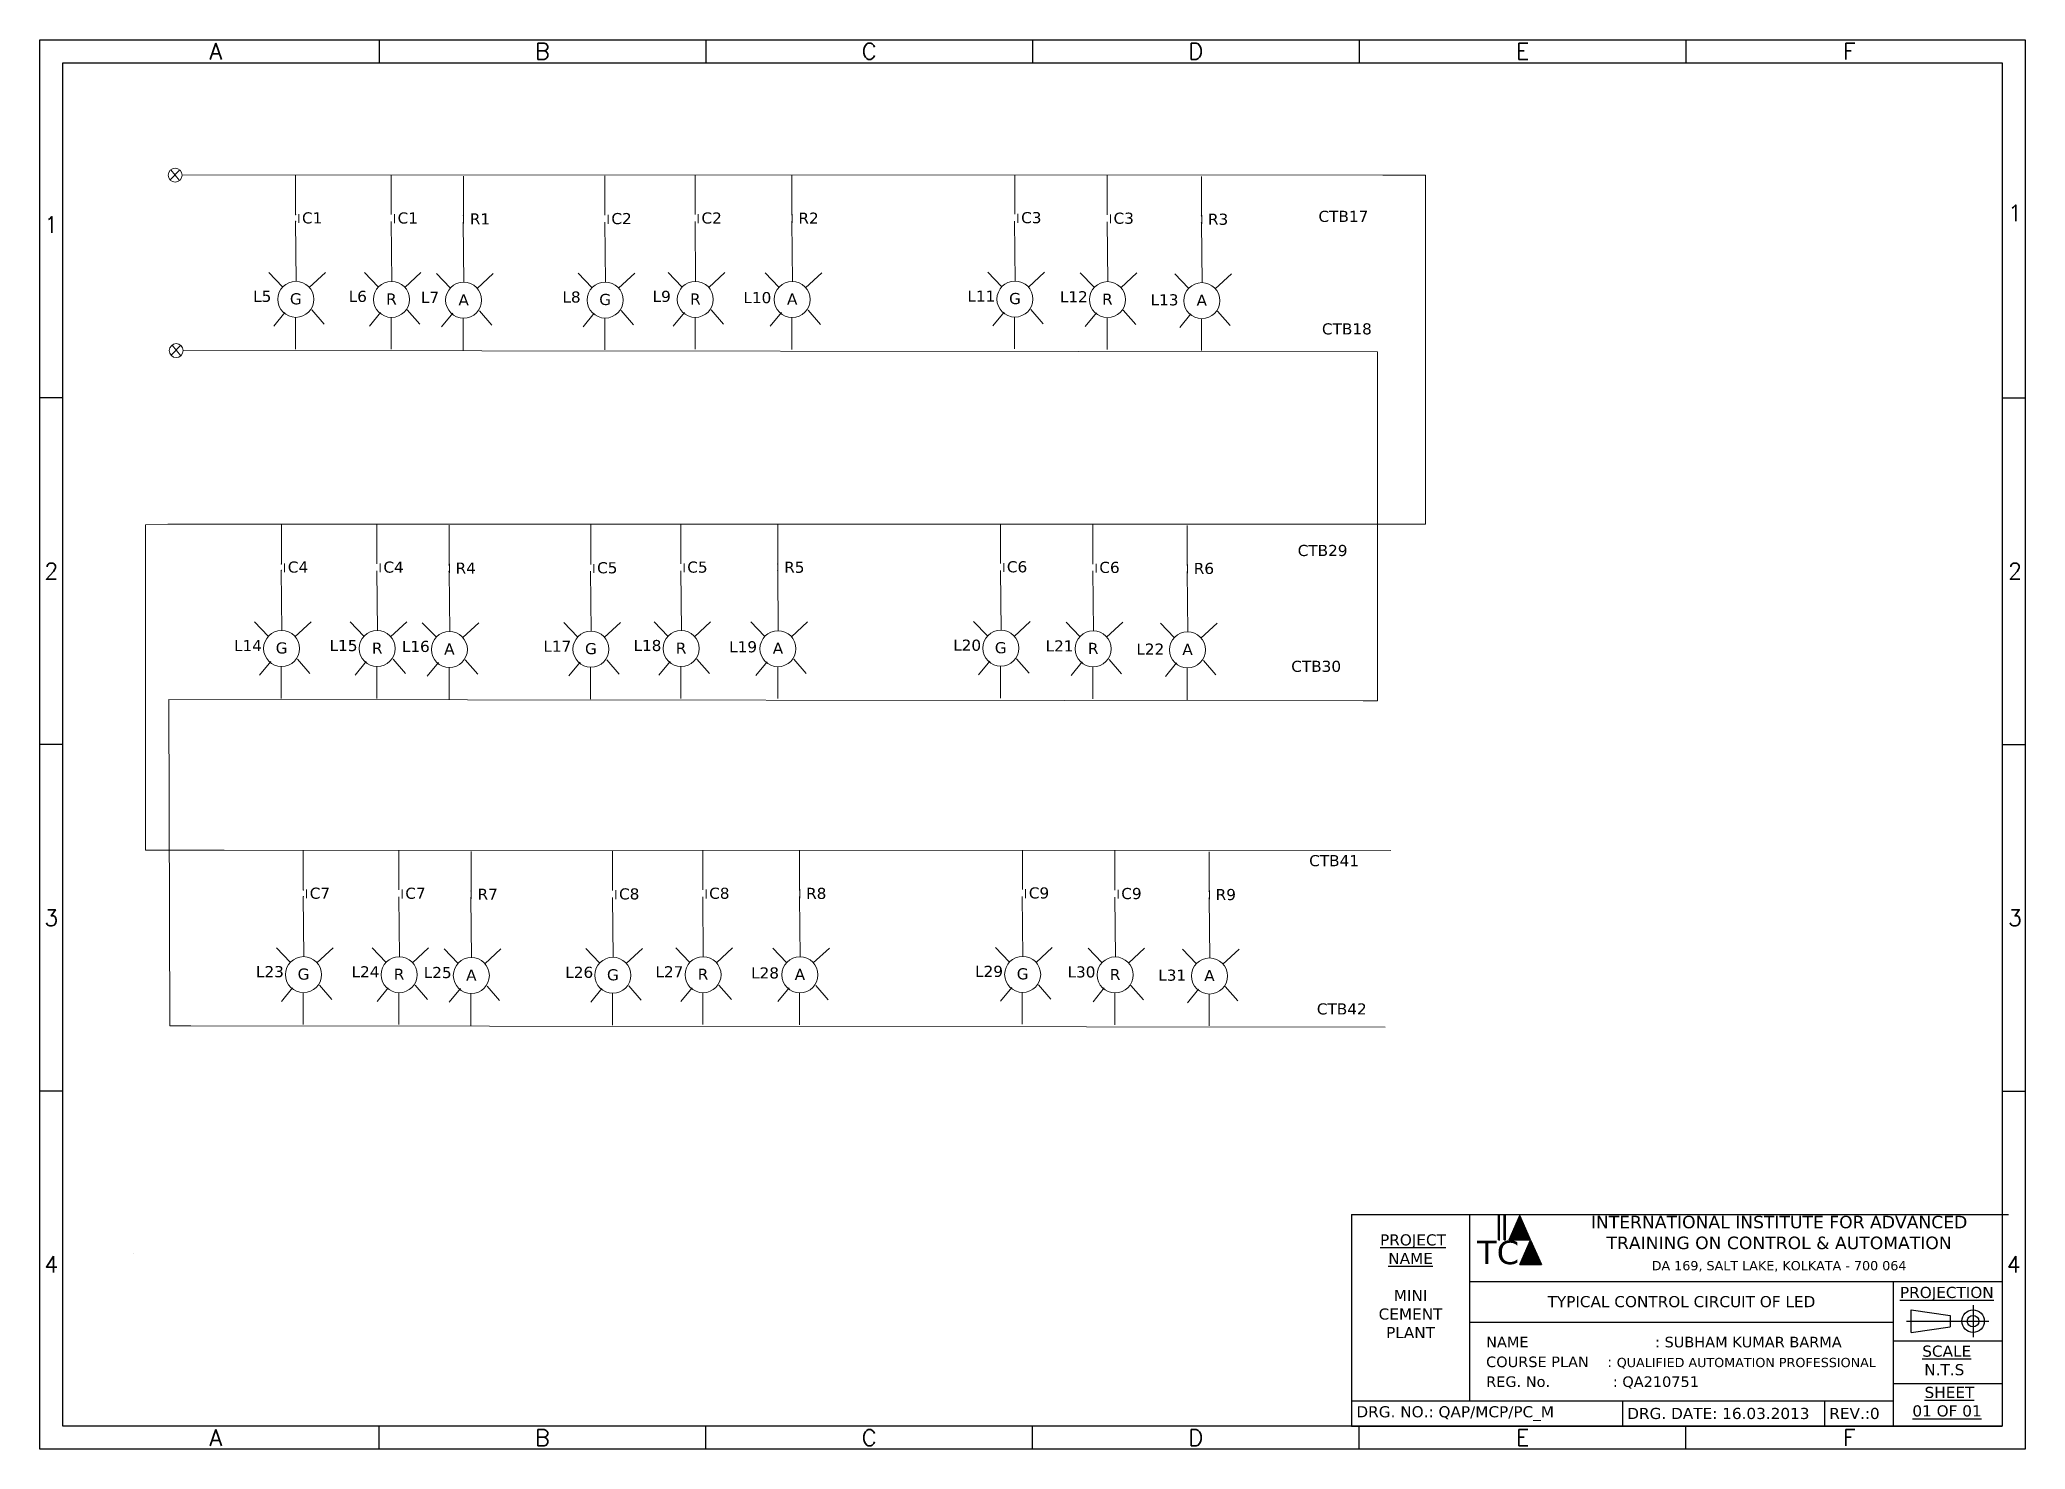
# Model space of a CAD drawing. Header units: millimetres. Extents: x 0 to 63260, y -9015 to 3579.
# Drawn here: x 6596 to 10884, y -8923 to -5880 of the extents above; entities that cross this region are included whole.
import ezdxf
from ezdxf.enums import TextEntityAlignment as Align

# ---------------------------------------------------------------- set-up
doc = ezdxf.new("R2010")
doc.units = ezdxf.units.MM
doc.header["$LTSCALE"] = 10
doc.styles.add('style2', font='verdana.ttf')

msp = doc.modelspace()

# ---------------------------------------------------------------- texts
at = {"color": 140, "style": 'style2'}
msp.add_text('TC', height=50.87, dxfattribs=at).set_placement((9745.2, -8523.1), align=Align.CENTER)
at = {"color": 2, "char_height": 35, "attachment_point": 5, "style": 'style2'}
for s, insert, width in [('{\\Fromans|c0;A}', (6976.6, -5904.7), 705.35), ('{\\Fromans|c0;B}', (7681.9, -5904.7), 705.35), ('{\\Fromans|c0;C}', (8387.3, -5904.7), 705.35), ('{\\Fromans|c0;D}', (9092.6, -5904.7), 705.35), ('{\\Fromans|c0;E}', (9798, -5904.7), 705.35), ('\\pxqc;{\\Fromans|c0;F}', (10503.3, -5904.7), 705.35), ('{\\Fromans|c0;1}', (10861.4, -6253.9), 50), ('{\\Fromans|c0;1}', (6621.4, -6278.9), 50), ('{\\Fromans|c0;2}', (6621.4, -7027.1), 50), ('{\\Fromans|c0;2}', (10861.4, -7027.1), 50), ('{\\Fromans|c0;3}', (6621.4, -7775.4), 50), ('{\\Fromans|c0;3}', (10861.4, -7775.4), 50), ('{\\Fromans|c0;4}', (6621.4, -8523.6), 50), ('{\\Fromans|c0;4}', (10858.5, -8523.6), 50), ('{\\Fromans|c0;A}', (6976.6, -8897.7), 705.35), ('{\\Fromans|c0;B}', (7681.9, -8897.7), 705.35), ('{\\Fromans|c0;C}', (8387.3, -8897.7), 705.35), ('{\\Fromans|c0;D}', (9092.6, -8897.7), 705.35), ('{\\Fromans|c0;E}', (9798, -8897.7), 705.35), ('\\pxqc;{\\Fromans|c0;F}', (10503.3, -8897.7), 705.35)]:
    msp.add_mtext(s, dxfattribs=dict(at, insert=insert, width=width))
at = {"color": 211, "char_height": 24, "style": 'style2'}
for s, insert, width, attachment_point in [('\\pxqc;C1', (7184.7, -6264.6), 914.86, 5), ('\\pxqc;C1', (7391.1, -6264.8), 914.86, 5), ('\\pxqc;R1', (7547, -6266.6), 914.86, 5), ('\\pxqc;C2', (7852.6, -6266.1), 914.86, 5), ('\\pxqc;C2', (8047.2, -6264.8), 914.86, 5), ('\\pxqc;R2', (8256.4, -6265), 914.86, 5), ('\\pxqc;C3', (8737.4, -6264.1), 914.86, 5), ('\\pxqc;C3', (8936.9, -6265.3), 914.86, 5), ('\\pxqc;R3', (9140.7, -6267.5), 914.86, 5), ('\\pxqc;CTB17', (9411.2, -6261.3), 914.86, 5), ('\\pxqc;L5', (7076.9, -6433.9), 914.86, 5), ('\\pxqc;G', (7149.4, -6439.3), 914.86, 5), ('\\pxqc;L6', (7283.2, -6434), 914.86, 5), ('\\pxqc;R', (7355.8, -6439.4), 914.86, 5), ('\\pxqc;L7', (7439.1, -6435.9), 914.86, 5), ('\\pxqc;A', (7511.7, -6441.3), 914.86, 5), ('\\pxqc;L8', (7744.7, -6435.4), 914.86, 5), ('\\pxqc;G', (7817.3, -6440.7), 914.86, 5), ('\\pxqc;L9', (7939.4, -6434), 914.86, 5), ('\\pxqc;R', (8011.9, -6439.4), 914.86, 5), ('\\pxqc;L10', (8145.9, -6436.7), 914.86, 5), ('\\pxqc;A', (8221.1, -6439.6), 914.86, 5), ('\\pxqc;L11', (8629.5, -6433.3), 914.86, 5), ('\\pxqc;G', (8702.1, -6438.7), 914.86, 5), ('\\pxqc;L12', (8829.1, -6434.6), 914.86, 5), ('\\pxqc;R', (8901.6, -6439.9), 914.86, 5), ('\\pxqc;L13', (9025, -6441.5), 914.86, 5), ('\\pxqc;A', (9105.4, -6442.2), 914.86, 5), ('\\pxqc;CTB18', (9418.7, -6504.2), 914.86, 5), ('\\pxqc;CTB29', (9366.3, -6982.6), 914.86, 5), ('\\pxqc;C4', (7154, -7018.4), 914.86, 5), ('\\pxqc;C4', (7360.4, -7018.5), 914.86, 5), ('\\pxqc;R4', (7516.2, -7020.4), 914.86, 5), ('\\pxqc;C5', (7821.8, -7019.9), 914.86, 5), ('\\pxqc;C5', (8016.5, -7018.5), 914.86, 5), ('\\pxqc;R5', (8225.7, -7018.8), 914.86, 5), ('\\pxqc;C6', (8706.6, -7017.8), 914.86, 5), ('\\pxqc;C6', (8906.2, -7019.1), 914.86, 5), ('\\pxqc;R6', (9110, -7021.3), 914.86, 5), ('\\pxqc;L14', (7046.1, -7187.7), 914.86, 5), ('\\pxqc;G', (7118.7, -7193), 914.86, 5), ('\\pxqc;L15', (7252.5, -7187.8), 914.86, 5), ('\\pxqc;R', (7325.1, -7193.2), 914.86, 5), ('\\pxqc;L16', (7408.4, -7189.7), 914.86, 5), ('\\pxqc;A', (7480.9, -7195), 914.86, 5), ('\\pxqc;L17', (7714, -7189.1), 914.86, 5), ('\\pxqc;G', (7786.5, -7194.5), 914.86, 5), ('\\pxqc;L18', (7908.6, -7187.8), 914.86, 5), ('\\pxqc;R', (7981.2, -7193.2), 914.86, 5), ('\\pxqc;L19', (8115.1, -7190.5), 914.86, 5), ('\\pxqc;A', (8190.4, -7193.4), 914.86, 5), ('\\pxqc;L20', (8598.8, -7187.1), 914.86, 5), ('\\pxqc;G', (8671.3, -7192.5), 914.86, 5), ('\\pxqc;L21', (8798.4, -7188.4), 914.86, 5), ('\\pxqc;R', (8870.9, -7193.7), 914.86, 5), ('\\pxqc;L22', (8994.3, -7195.3), 914.86, 5), ('\\pxqc;A', (9074.7, -7195.9), 914.86, 5), ('\\pxqc;CTB30', (9352.4, -7232.7), 914.86, 5), ('\\pxqc;CTB41', (9391.1, -7652.2), 914.86, 5), ('\\pxqc;C7', (7201.3, -7722.5), 914.86, 5), ('\\pxqc;C7', (7407.7, -7722.6), 914.86, 5), ('\\pxqc;R7', (7563.6, -7724.5), 914.86, 5), ('\\pxqc;C8', (7869.2, -7724), 914.86, 5), ('\\pxqc;C8', (8063.8, -7722.6), 914.86, 5), ('\\pxqc;R8', (8273, -7722.9), 914.86, 5), ('\\pxqc;C9', (8754, -7721.9), 914.86, 5), ('\\pxqc;C9', (8953.6, -7723.2), 914.86, 5), ('\\pxqc;R9', (9157.3, -7725.4), 914.86, 5), ('\\pxqc;L23', (7093.5, -7891.8), 914.86, 5), ('\\pxqc;G', (7166, -7897.1), 914.86, 5), ('\\pxqc;L24', (7299.8, -7891.9), 914.86, 5), ('\\pxqc;R', (7372.4, -7897.2), 914.86, 5), ('\\pxqc;L25', (7455.7, -7893.7), 914.86, 5), ('\\pxqc;A', (7528.3, -7899.1), 914.86, 5), ('\\pxqc;L26', (7761.3, -7893.2), 914.86, 5), ('\\pxqc;G', (7833.9, -7898.6), 914.86, 5), ('\\pxqc;L27', (7956, -7891.9), 914.86, 5), ('\\pxqc;R', (8028.5, -7897.2), 914.86, 5), ('\\pxqc;L28', (8162.5, -7894.6), 914.86, 5), ('\\pxqc;A', (8237.7, -7897.5), 914.86, 5), ('\\pxqc;L29', (8646.1, -7891.2), 914.86, 5), ('\\pxqc;G', (8718.7, -7896.5), 914.86, 5), ('\\pxqc;L30', (8845.7, -7892.4), 914.86, 5), ('\\pxqc;R', (8918.3, -7897.8), 914.86, 5), ('\\pxqc;L31', (9041.6, -7899.4), 914.86, 5), ('\\pxqc;A', (9122, -7900), 914.86, 5), ('\\pxqc;CTB42', (9407.7, -7972.3), 914.86, 5), ('\\pxqc;\\P {\\LPROJECT\\PNAME} \\P\\PMINI\\PCEMENT\\PPLANT', (9428.8, -8550.7), 254.85, 4), ('\\pxqc;{\\LPROJECTION} ', (10714.1, -8587.4), 235, 5), ('\\pxqc;TYPICAL CONTROL CIRCUIT OF LED', (10141.1, -8604.2), 914.86, 5), (' {\\LSCALE} \\PN.T.S\\P ', (10708.6, -8751.1), 235, 5), (' {\\LSHEET\\P01 OF 01\\P} ', (10714.5, -8840.1), 235, 5), (' DRG. NO.: QAP/MCP/PC_M', (9428.8, -8845.6), 579.277, 4), (' DRG. DATE: 16.03.2013', (10013.6, -8845.6), 457.43, 4), (' REV.:0 ', (10449.9, -8845.6), 457.43, 4)]:
    msp.add_mtext(s, dxfattribs=dict(at, insert=insert, width=width, attachment_point=attachment_point))
at = {"color": 140, "width": 963.119, "attachment_point": 2, "style": 'style2'}
for s, insert, char_height in [('INTERNATIONAL INSTITUTE FOR ADVANCED\\PTRAINING ON CONTROL & AUTOMATION', (10351.9, -8418.6), 27), ('DA 169, SALT LAKE, KOLKATA - 700 064', (10351.9, -8516.3), 20)]:
    msp.add_mtext(s, dxfattribs=dict(at, insert=insert, char_height=char_height))
at = {"color": 211, "insert": (9628.2, -8736), "char_height": 22.8, "width": 1173.883, "attachment_point": 4, "line_spacing_factor": 1.125, "style": 'style2'}
msp.add_mtext('^INAME^I^I^I: SUBHAM KUMAR BARMA\\P^ICOURSE PLAN    : {\\H0.87719x;QUALIFIED AUTOMATION PROFESSIONAL}              \\P^IREG. No.^I^I: QA210751', dxfattribs=at)

# ---------------------------------------------------------------- hatches: boundary and pattern name
h = msp.add_hatch(color=140)
h.paths.add_polyline_path([(9749.3, -8418), (9746.3, -8418), (9746.3, -8470.4), (9749.3, -8470.4)])
h.paths.add_polyline_path([(9761.5, -8418), (9758.5, -8418), (9758.5, -8470.4), (9761.5, -8470.4)])
for color, points in [(2, [(9792.1, -8418), (9769.1, -8470.4), (9815.1, -8470.4)]), (1, [(9815.5, -8471.3), (9792.5, -8523.7), (9838.6, -8523.7)])]:
    msp.add_hatch(color=color).paths.add_polyline_path(points)

# ---------------------------------------------------------------- linework, layer by layer
at = {"color": 6}
for p, q in [((7329.3, -5879.7), (7329.3, -5929.7)), ((8034.6, -5879.7), (8034.6, -5929.7)), ((8740, -5879.7), (8740, -5929.7)), ((9445.3, -5879.7), (9445.3, -5929.7)), ((10150.7, -5879.7), (10150.7, -5929.7)), ((6646.4, -6653), (6596.4, -6653)), ((10833.5, -6653), (10883.2, -6653)), ((6646.4, -7401.2), (6596.4, -7401.2)), ((10833.5, -7401.2), (10883.5, -7401.2)), ((6646.4, -8149.5), (6596.4, -8149.5)), ((10833.5, -8149.5), (10883.5, -8149.5)), ((7329.3, -8922.7), (7329.3, -8872.7)), ((8034.6, -8922.7), (8034.6, -8872.7)), ((8740, -8922.7), (8740, -8872.7)), ((9445.3, -8922.7), (9445.3, -8872.7)), ((10150.7, -8922.7), (10150.7, -8872.7))]:
    msp.add_line(p, q, dxfattribs=at)
at = {"color": 40, "lineweight": 18, "ltscale": 5, "true_color": 0xf8d731}
for p, q in [((6877.3, -6183), (6898, -6161)), ((6879.6, -6160.3), (6898.4, -6183.7)), ((6904, -6171.6), (9496.7, -6172)), ((7148.9, -6172.1), (7148.9, -6257.2)), ((7355.2, -6172.2), (7355.2, -6257.3)), ((8011.4, -6172.2), (8011.4, -6257.3)), ((8220.6, -6172.5), (8220.6, -6257.5)), ((8701.5, -6171.5), (8701.5, -6256.6)), ((8901.1, -6172.8), (8901.1, -6257.8)), ((9588.3, -6172.1), (9496.7, -6172)), ((9588.3, -6925.8), (9588.3, -6172.1)), ((7511.1, -6174.1), (7511.1, -6259.1)), ((7816.7, -6173.6), (7816.7, -6258.6)), ((9104.9, -6175), (9104.9, -6260.1)), ((7155.8, -6256.5), (7155.8, -6275.4)), ((7362.2, -6256.6), (7362.2, -6275.5)), ((7511.6, -6257.6), (7511.6, -6276.6)), ((7823.7, -6257.9), (7823.7, -6276.9)), ((8018.3, -6256.6), (8018.3, -6275.5)), ((8221.1, -6256), (8221.1, -6275)), ((8708.5, -6255.9), (8708.5, -6274.8)), ((8908.1, -6257.1), (8908.1, -6276.1)), ((9105.4, -6258.5), (9105.4, -6277.5)), ((7148.8, -6272.1), (7150.1, -6401.3)), ((7355.1, -6272.2), (7356.5, -6401.4)), ((7511, -6274.1), (7512.4, -6403.3)), ((7816.6, -6273.6), (7818, -6402.8)), ((8011.3, -6272.2), (8012.6, -6401.4)), ((8220.5, -6272.5), (8221.8, -6401.7)), ((8701.4, -6271.5), (8702.8, -6400.7)), ((8901, -6272.8), (8902.3, -6402)), ((9104.8, -6275), (9106.1, -6404.2)), ((7120.6, -6413.4), (7091, -6382.5)), ((7178.3, -6414.7), (7213.3, -6382.5)), ((7326.9, -6413.5), (7297.4, -6382.6)), ((7384.7, -6414.8), (7419.6, -6382.6)), ((7482.8, -6415.4), (7453.2, -6384.5)), ((7540.6, -6416.7), (7575.5, -6384.5)), ((7788.4, -6414.8), (7758.8, -6384)), ((7846.2, -6416.2), (7881.1, -6384)), ((7983.1, -6413.5), (7953.5, -6382.6)), ((8040.8, -6414.8), (8075.8, -6382.6)), ((8192.3, -6413.7), (8162.7, -6382.9)), ((8250, -6415.1), (8285, -6382.9)), ((8673.2, -6412.8), (8643.7, -6381.9)), ((8731, -6414.1), (8765.9, -6381.9)), ((8872.8, -6414.1), (8843.2, -6383.2)), ((8930.6, -6415.4), (8965.5, -6383.2)), ((9076.6, -6416.3), (9047, -6385.4)), ((9134.3, -6417.6), (9169.3, -6385.4)), ((7125.9, -6468.4), (7101.7, -6497.9)), ((7183.7, -6463), (7210.6, -6493.9)), ((7332.3, -6468.5), (7308.1, -6498)), ((7390.1, -6463.1), (7416.9, -6494)), ((7488.2, -6470.4), (7464, -6499.9)), ((7545.9, -6465), (7572.8, -6495.9)), ((7793.8, -6469.9), (7769.6, -6499.4)), ((7851.5, -6464.5), (7878.4, -6495.4)), ((7988.4, -6468.5), (7964.3, -6498)), ((8046.2, -6463.1), (8073.1, -6494)), ((8197.7, -6468.8), (8173.5, -6498.3)), ((8255.4, -6463.4), (8282.3, -6494.3)), ((8678.6, -6467.8), (8654.4, -6497.3)), ((8736.4, -6462.4), (8763.2, -6493.3)), ((8878.2, -6469.1), (8854, -6498.6)), ((8935.9, -6463.7), (8962.8, -6494.6)), ((9081.9, -6471.3), (9057.8, -6500.8)), ((9139.7, -6465.9), (9166.6, -6496.8)), ((7148.8, -6479.1), (7148.8, -6547.9)), ((7355.1, -6479.3), (7355.1, -6548)), ((7511, -6481.1), (7511, -6549.9)), ((7816.6, -6480.6), (7816.6, -6549.4)), ((8011.3, -6479.3), (8011.3, -6548)), ((8220.5, -6479.5), (8220.5, -6548.3)), ((8701.4, -6478.5), (8701.4, -6547.3)), ((8901, -6479.8), (8901, -6548.6)), ((9104.8, -6482), (9104.8, -6550.8)), ((6879.8, -6561.7), (6900.4, -6539.7)), ((6882.1, -6539), (6900.9, -6562.4)), ((6906.2, -6550.7), (9484.5, -6553.3)), ((9484.5, -6553.3), (9484.5, -7307.1)), ((6824.6, -6926.7), (6873.3, -6925.4)), ((6824.6, -7629.5), (6824.6, -6926.7)), ((6873.3, -6925.4), (9466, -6925.8)), ((7118.1, -6925.9), (7118.1, -7010.9)), ((7324.5, -6926), (7324.5, -7011)), ((7480.4, -6927.8), (7480.4, -7012.9)), ((7786, -6927.3), (7786, -7012.4)), ((7980.6, -6926), (7980.6, -7011)), ((8189.8, -6926.2), (8189.8, -7011.3)), ((8670.8, -6925.3), (8670.8, -7010.3)), ((8870.4, -6926.5), (8870.4, -7011.6)), ((9074.1, -6928.8), (9074.1, -7013.8)), ((9466, -6925.8), (9588.3, -6925.8)), ((7118, -7025.9), (7119.4, -7155.1)), ((7125.1, -7010.2), (7125.1, -7029.2)), ((7324.4, -7026), (7325.7, -7155.2)), ((7331.5, -7010.3), (7331.5, -7029.3)), ((7480.3, -7027.9), (7481.6, -7157.1)), ((7480.9, -7011.4), (7480.9, -7030.3)), ((7785.9, -7027.4), (7787.2, -7156.5)), ((7792.9, -7011.7), (7792.9, -7030.7)), ((7980.6, -7026), (7981.9, -7155.2)), ((7987.6, -7010.3), (7987.6, -7029.3)), ((8189.8, -7026.3), (8191.1, -7155.4)), ((8190.4, -7009.8), (8190.4, -7028.7)), ((8670.7, -7025.3), (8672, -7154.5)), ((8677.8, -7009.6), (8677.8, -7028.6)), ((8870.3, -7026.6), (8871.6, -7155.7)), ((8877.3, -7010.9), (8877.3, -7029.9)), ((9074, -7028.8), (9075.4, -7158)), ((9074.7, -7012.3), (9074.7, -7031.3)), ((7089.8, -7167.2), (7060.3, -7136.3)), ((7147.6, -7168.5), (7182.5, -7136.3)), ((7296.2, -7167.3), (7266.6, -7136.4)), ((7354, -7168.6), (7388.9, -7136.4)), ((7452.1, -7169.1), (7422.5, -7138.3)), ((7509.8, -7170.5), (7544.8, -7138.3)), ((7757.7, -7168.6), (7728.1, -7137.8)), ((7815.4, -7170), (7850.4, -7137.8)), ((7952.3, -7167.3), (7922.8, -7136.4)), ((8010.1, -7168.6), (8045, -7136.4)), ((8161.5, -7167.5), (8132, -7136.7)), ((8219.3, -7168.9), (8254.2, -7136.7)), ((8642.5, -7166.6), (8612.9, -7135.7)), ((8700.3, -7167.9), (8735.2, -7135.7)), ((8842.1, -7167.8), (8812.5, -7137)), ((8899.8, -7169.2), (8934.8, -7137)), ((9045.8, -7170.1), (9016.3, -7139.2)), ((9103.6, -7171.4), (9138.5, -7139.2)), ((7095.2, -7222.2), (7071, -7251.7)), ((7118, -7232.9), (7118, -7301.7)), ((7153, -7216.8), (7179.8, -7247.7)), ((7301.6, -7222.3), (7277.4, -7251.8)), ((7324.4, -7233), (7324.4, -7301.8)), ((7359.3, -7216.9), (7386.2, -7247.8)), ((7457.4, -7224.2), (7433.3, -7253.7)), ((7480.3, -7234.9), (7480.3, -7303.7)), ((7515.2, -7218.8), (7542.1, -7249.7)), ((7763, -7223.6), (7738.9, -7253.2)), ((7785.9, -7234.4), (7785.9, -7303.1)), ((7820.8, -7218.3), (7847.7, -7249.1)), ((7957.7, -7222.3), (7933.5, -7251.8)), ((7980.5, -7233), (7980.6, -7301.8)), ((8015.5, -7216.9), (8042.3, -7247.8)), ((8166.9, -7222.5), (8142.7, -7252.1)), ((8189.8, -7233.3), (8189.8, -7302)), ((8224.7, -7217.2), (8251.6, -7248)), ((8647.9, -7221.6), (8623.7, -7251.1)), ((8670.7, -7232.3), (8670.7, -7301.1)), ((8705.6, -7216.2), (8732.5, -7247.1)), ((8847.4, -7222.9), (8823.2, -7252.4)), ((8870.3, -7233.6), (8870.3, -7302.3)), ((8905.2, -7217.5), (8932.1, -7248.4)), ((9051.2, -7225.1), (9027, -7254.6)), ((9074, -7235.8), (9074, -7304.6)), ((9109, -7219.7), (9135.8, -7250.6)), ((6875.4, -7304.4), (9453.8, -7307.1)), ((6875.4, -7304.4), (6877.2, -8008.5)), ((9484.5, -7307.1), (9453.8, -7307.1)), ((6994.6, -7629.5), (6824.6, -7629.5)), ((6994.6, -7629.5), (9513.4, -7629.9)), ((7165.5, -7629.9), (7165.5, -7715)), ((7371.8, -7630.1), (7371.8, -7715.1)), ((8028, -7630.1), (8028, -7715.1)), ((8237.2, -7630.3), (8237.2, -7715.4)), ((8718.1, -7629.4), (8718.1, -7714.4)), ((8917.7, -7630.6), (8917.7, -7715.7)), ((7527.7, -7631.9), (7527.7, -7717)), ((7833.3, -7631.4), (7833.3, -7716.5)), ((9121.5, -7632.8), (9121.5, -7717.9)), ((7172.4, -7714.3), (7172.4, -7733.3)), ((7378.8, -7714.4), (7378.8, -7733.4)), ((7528.2, -7715.5), (7528.2, -7734.4)), ((7840.3, -7715.8), (7840.3, -7734.8)), ((8035, -7714.4), (8035, -7733.4)), ((8237.7, -7713.9), (8237.7, -7732.8)), ((8725.1, -7713.7), (8725.1, -7732.7)), ((8924.7, -7715), (8924.7, -7734)), ((9122, -7716.4), (9122, -7735.3)), ((7165.4, -7730), (7166.7, -7859.2)), ((7371.7, -7730.1), (7373.1, -7859.3)), ((7527.6, -7732), (7529, -7861.1)), ((7833.2, -7731.5), (7834.6, -7860.6)), ((8027.9, -7730.1), (8029.2, -7859.3)), ((8237.1, -7730.4), (8238.4, -7859.5)), ((8718, -7729.4), (8719.4, -7858.6)), ((8917.6, -7730.7), (8918.9, -7859.8)), ((9121.4, -7732.9), (9122.7, -7862.1)), ((7137.2, -7871.2), (7107.6, -7840.4)), ((7194.9, -7872.6), (7229.9, -7840.4)), ((7343.5, -7871.3), (7314, -7840.5)), ((7401.3, -7872.7), (7436.2, -7840.5)), ((7499.4, -7873.2), (7469.8, -7842.4)), ((7557.2, -7874.6), (7592.1, -7842.4)), ((7805, -7872.7), (7775.4, -7841.8)), ((7862.8, -7874), (7897.7, -7841.8)), ((7999.7, -7871.3), (7970.1, -7840.5)), ((8057.4, -7872.7), (8092.4, -7840.5)), ((8208.9, -7871.6), (8179.3, -7840.7)), ((8266.7, -7872.9), (8301.6, -7840.7)), ((8689.8, -7870.6), (8660.3, -7839.8)), ((8747.6, -7872), (8782.5, -7839.8)), ((8889.4, -7871.9), (8859.8, -7841)), ((8947.2, -7873.3), (8982.1, -7841)), ((9093.2, -7874.1), (9063.6, -7843.3)), ((9150.9, -7875.5), (9185.9, -7843.3)), ((7142.5, -7926.3), (7118.4, -7955.8)), ((7200.3, -7920.9), (7227.2, -7951.8)), ((7348.9, -7926.4), (7324.7, -7955.9)), ((7406.7, -7921), (7433.5, -7951.9)), ((7504.8, -7928.2), (7480.6, -7957.8)), ((7562.5, -7922.9), (7589.4, -7953.7)), ((7810.4, -7927.7), (7786.2, -7957.3)), ((7868.2, -7922.4), (7895, -7953.2)), ((8005, -7926.4), (7980.9, -7955.9)), ((8062.8, -7921), (8089.7, -7951.9)), ((8214.3, -7926.6), (8190.1, -7956.2)), ((8272, -7921.3), (8298.9, -7952.1)), ((8695.2, -7925.7), (8671, -7955.2)), ((8753, -7920.3), (8779.8, -7951.2)), ((8894.8, -7926.9), (8870.6, -7956.5)), ((8952.5, -7921.6), (8979.4, -7952.4)), ((9098.5, -7929.2), (9074.4, -7958.7)), ((9156.3, -7923.8), (9183.2, -7954.7)), ((7165.4, -7937), (7165.4, -8005.8)), ((7371.7, -7937.1), (7371.7, -8005.9)), ((7527.6, -7939), (7527.6, -8007.7)), ((7833.2, -7938.5), (7833.2, -8007.2)), ((8027.9, -7937.1), (8027.9, -8005.9)), ((8237.1, -7937.4), (8237.1, -8006.1)), ((8718, -7936.4), (8718, -8005.2)), ((8917.6, -7937.7), (8917.6, -8006.4)), ((9121.4, -7939.9), (9121.4, -8008.7)), ((6877.2, -8008.5), (6922.8, -8008.5)), ((6922.8, -8008.5), (9501.1, -8011.2))]:
    msp.add_line(p, q, dxfattribs=at)
at = {"color": 84}
for p, q in [((10833.5, -8391.9), (10833.5, -8872.7)), ((9428.8, -8415.8), (9428.8, -8872.7)), ((9428.8, -8415.8), (10846.9, -8415.8)), ((9683.6, -8415.8), (9683.6, -8818.5)), ((9683.6, -8560.3), (10833.5, -8560.3)), ((10598.5, -8560.3), (10598.5, -8872.7)), ((9683.6, -8648.1), (10598.5, -8648.1)), ((10598.5, -8688.7), (10833.5, -8688.7)), ((10598.5, -8780.7), (10833.5, -8780.7)), ((9428.8, -8818.5), (10598.5, -8818.5)), ((10013.6, -8818.5), (10013.6, -8872.7)), ((10449.9, -8818.5), (10449.9, -8872.7)), ((9428.8, -8872.7), (10833.5, -8872.7))]:
    msp.add_line(p, q, dxfattribs=at)
at = {"color": 140}
for p, q in [((9749.3, -8418), (9746.3, -8418)), ((9746.3, -8470.4), (9746.3, -8418)), ((9761.5, -8418), (9758.5, -8418)), ((9758.5, -8470.4), (9758.5, -8418)), ((9761.5, -8470.4), (9761.5, -8418))]:
    msp.add_line(p, q, dxfattribs=at)
at = {"color": 2}
for p, q in [((9769.1, -8470.4), (9792.1, -8418)), ((9815.1, -8470.4), (9792.1, -8418)), ((9769.1, -8470.4), (9815.1, -8470.4))]:
    msp.add_line(p, q, dxfattribs=at)
at = {"color": 4}
for p, q in [((9746.3, -8470.4), (9749.3, -8470.4)), ((9758.5, -8470.4), (9761.5, -8470.4))]:
    msp.add_line(p, q, dxfattribs=at)
at = {"color": 1}
for p, q in [((9792.5, -8523.7), (9815.5, -8471.3)), ((9815.5, -8471.3), (9838.6, -8523.7)), ((9792.5, -8523.7), (9838.6, -8523.7))]:
    msp.add_line(p, q, dxfattribs=at)
at = {"lineweight": 9, "ltscale": 5}
msp.add_line((6799, -8501), (6799, -8501), dxfattribs=at)
at = {"color": 160}
for p, q in [((10770.7, -8611.9), (10770.7, -8680.5)), ((10627, -8646.2), (10805, -8646.2)), ((10637, -8621.9), (10721.3, -8633.7)), ((10637, -8670.5), (10721.3, -8658.7))]:
    msp.add_line(p, q, dxfattribs=at)
at = {"color": 240}
for points in [[(6596.4, -5879.7), (10883.5, -5879.7), (10883.5, -8922.7), (6596.4, -8922.7)], [(6646.4, -5929.7), (10833.5, -5929.7), (10833.5, -8872.7), (6646.4, -8872.7)]]:
    msp.add_lwpolyline(points, close=True, dxfattribs=at)
at = {"color": 160}
for points in [[(10637, -8670.5), (10637, -8621.9)], [(10721.3, -8633.7), (10721.3, -8658.7)]]:
    msp.add_lwpolyline(points, dxfattribs=at)
at = {"color": 40, "lineweight": 18, "ltscale": 5, "true_color": 0xf8d731}
for centre, radius in [((6888.7, -6172.2), 15), ((7148.9, -6257.6), 0.443), ((8220.5, -6258), 0.443), ((7148.8, -6271.7), 0.443), ((7511, -6259.7), 0.443), ((7511, -6273.7), 0.443), ((8220.5, -6272), 0.443), ((9104.8, -6260.6), 0.443), ((9104.8, -6274.6), 0.443), ((7149.4, -6440.2), 38.9), ((7355.8, -6440.3), 38.9), ((7511.7, -6442.2), 38.9), ((7817.3, -6441.7), 38.9), ((8011.9, -6440.3), 38.9), ((8221.2, -6440.6), 38.9), ((8702.1, -6439.6), 38.9), ((8901.7, -6440.9), 38.9), ((9105.4, -6443.1), 38.9), ((6891.2, -6550.9), 15), ((7118, -7025.5), 0.443), ((7118.1, -7011.4), 0.443), ((7480.3, -7013.4), 0.443), ((7480.3, -7027.4), 0.443), ((8189.8, -7011.8), 0.443), ((8189.8, -7025.8), 0.443), ((9074.1, -7014.4), 0.443), ((9074.1, -7028.4), 0.443), ((7118.7, -7194), 38.9), ((7325.1, -7194.1), 38.9), ((7480.9, -7196), 38.9), ((7786.6, -7195.5), 38.9), ((7981.2, -7194.1), 38.9), ((8190.4, -7194.4), 38.9), ((8671.4, -7193.4), 38.9), ((8870.9, -7194.7), 38.9), ((9074.7, -7196.9), 38.9), ((7165.5, -7715.5), 0.443), ((8237.1, -7715.9), 0.443), ((7165.4, -7729.5), 0.443), ((7527.6, -7717.5), 0.443), ((7527.6, -7731.5), 0.443), ((8237.1, -7729.9), 0.443), ((9121.4, -7718.4), 0.443), ((9121.4, -7732.4), 0.443), ((7166, -7898.1), 38.9), ((7372.4, -7898.2), 38.9), ((7528.3, -7900.1), 38.9), ((7833.9, -7899.5), 38.9), ((8028.6, -7898.2), 38.9), ((8237.8, -7898.4), 38.9), ((8718.7, -7897.5), 38.9), ((8918.3, -7898.8), 38.9), ((9122.1, -7901), 38.9)]:
    msp.add_circle(centre, radius, dxfattribs=at)
at = {"color": 160}
for radius in [24.3, 12.5]:
    msp.add_circle((10770.7, -8646.2), radius, dxfattribs=at)

msp.set_redraw_order([(e.dxf.handle, doc.entitydb.next_handle()) for e in msp.query("TEXT MTEXT ATTDEF DIMENSION ARC_DIMENSION")])  # texts and dimensions are drawn at this point

doc.saveas('drawing.dxf')
